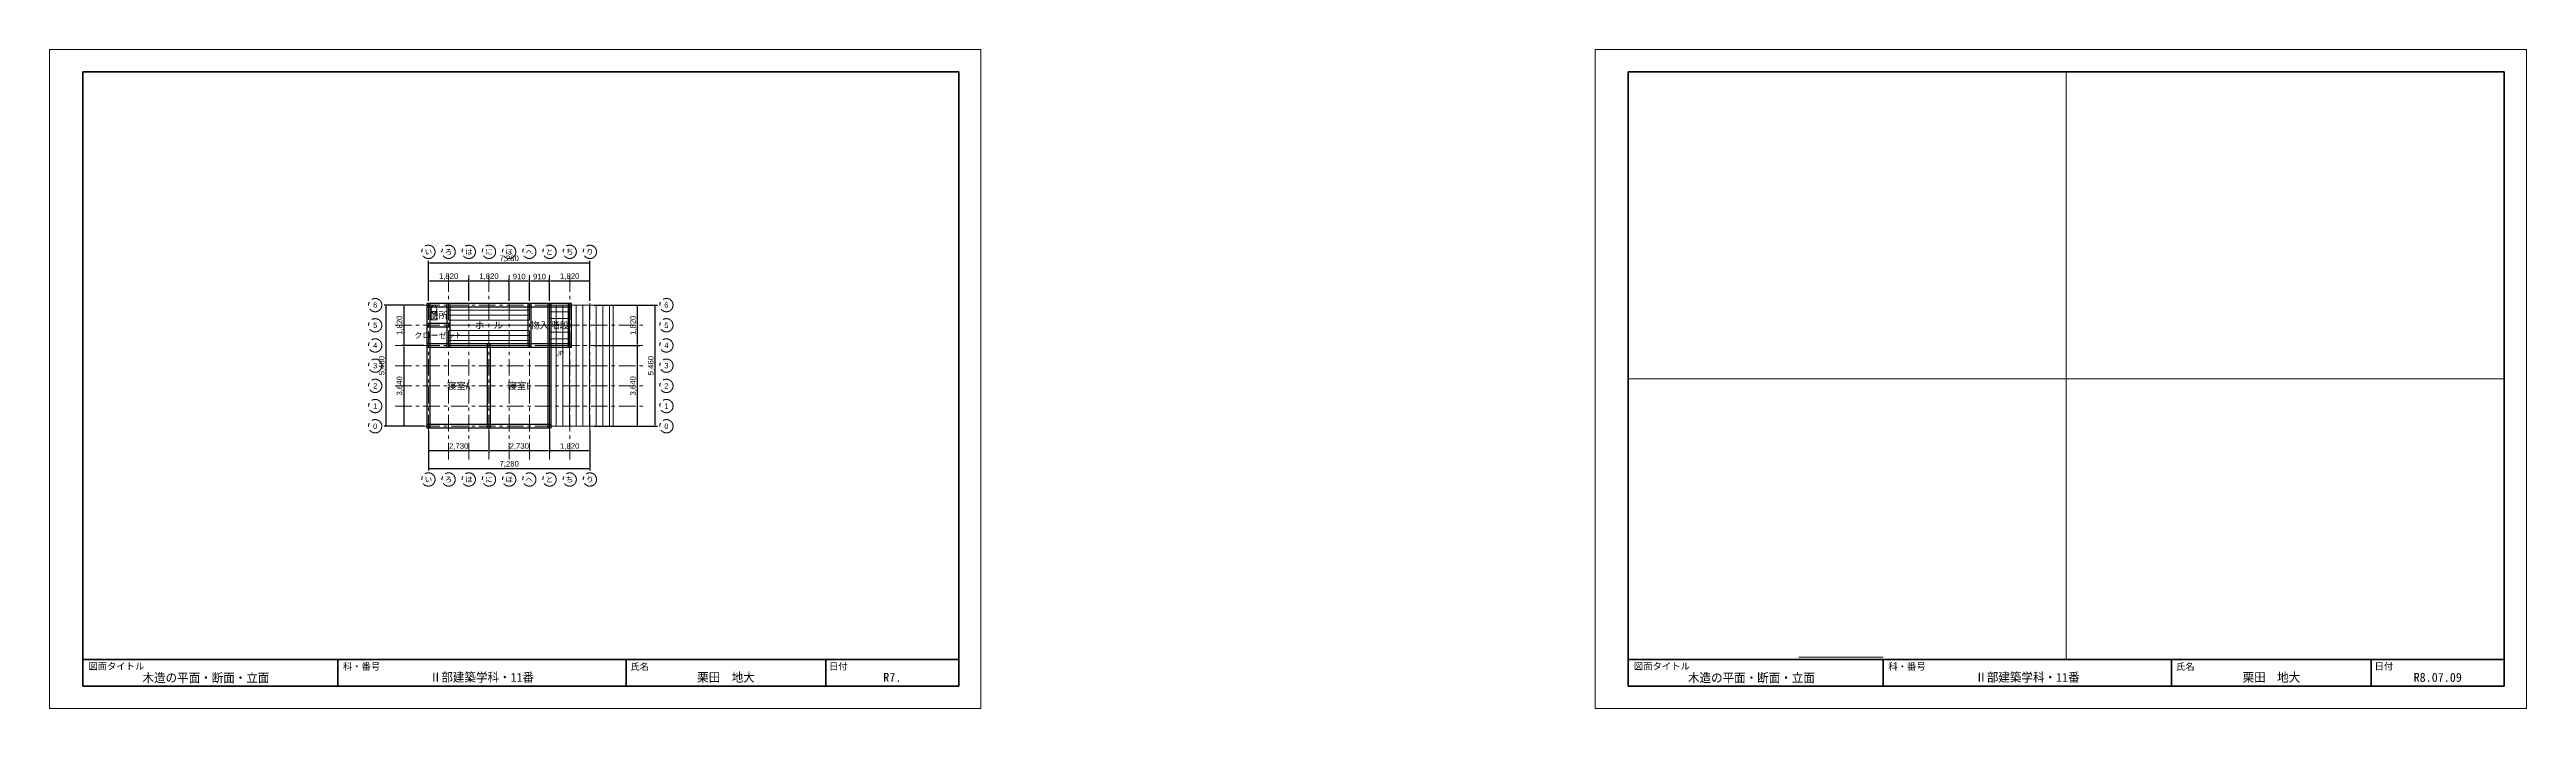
# Model space of a CAD drawing. Header units: millimetres. Extents: x 757 to 112434, y 1500 to 31197.
import ezdxf
from ezdxf.enums import TextEntityAlignment as Align

# ---------------------------------------------------------------- set-up
doc = ezdxf.new("R2010")
doc.units = ezdxf.units.MM
doc.header["$LTSCALE"] = 30
doc.linetypes.add('CENTER1', pattern=[42, 25, -6, 5, -6])
for name, color, linetype, lineweight in [('01通り芯', 1, 'CENTER1', 9), ('02柱・壁(断面線）', 3, 'Continuous', 30), ('05設備機器', 7, 'Continuous', 18), ('06床の目地', 1, 'Continuous', 9), ('08文字', 7, 'Continuous', 18), ('09寸法', 4, 'Continuous', 9), ('10線一般（中線）', 7, 'Continuous', 15), ('14補助線', 4, 'Continuous', 5), ('15極太線', 9, 'Continuous', 50)]:
    doc.layers.add(name, color=color, linetype=linetype, lineweight=lineweight)
doc.styles.add('DIM', font='arial.ttf')
doc.styles.add('JP', font='msgothic.ttc')
doc.dimstyles.new('S100', dxfattribs={"dimtxt": 250, "dimasz": 50, "dimexe": 100, "dimexo": 200, "dimgap": 60, "dimtad": 1, "dimdec": 0, "dimlfac": 100, "dimzin": 12, "dimdsep": 46, "dimtxsty": 'DIM', "dimblk": 'DOT', "dimcen": 2.5, "dimclrd": 4, "dimclrt": 4, "dimazin": 3, "dimtfac": 0.5, "dimtmove": 2, "dimatfit": 3})

# ---------------------------------------------------------------- blocks, each defined once
blk = doc.blocks.new('_Dot')
at = {"color": 0, "const_width": 40}
blk.add_lwpolyline([(0, 0), (0, 0)], dxfattribs=at)

msp = doc.modelspace()

# ---------------------------------------------------------------- linework, layer by layer
at = {"layer": '01通り芯'}
for p, q in [((17840, 12719), (17840, 21179)), ((18750, 12719), (18750, 21179)), ((19660, 12719), (19660, 21179)), ((20570, 12719), (20570, 21179)), ((21480, 12719), (21480, 21179)), ((22390, 12719), (22390, 21179)), ((23300, 12719), (23300, 21179)), ((24210, 12719), (24210, 21179)), ((25120, 12719), (25120, 21179)), ((16340, 19679), (27670, 19679)), ((16340, 18769), (27670, 18769)), ((16340, 17859), (27670, 17859)), ((16340, 16949), (27670, 16949)), ((16340, 16039), (27670, 16039)), ((16340, 15129), (27670, 15129)), ((16340, 14219), (27670, 14219))]:
    msp.add_line(p, q, dxfattribs=at)
for centre in [(17840, 22079), (18750, 22079), (19660, 22079), (20570, 22079), (21480, 22079), (22390, 22079), (23300, 22079), (24210, 22079), (25120, 22079), (15440, 19679), (15440, 18769), (28570, 19679), (28570, 18769), (15440, 17859), (28570, 17859), (15440, 16949), (28570, 16949), (15440, 16039), (28570, 16039), (15440, 15129), (15440, 14219), (28570, 15129), (28570, 14219), (17840, 11819), (18750, 11819), (19660, 11819), (20570, 11819), (21480, 11819), (22390, 11819), (23300, 11819), (24210, 11819), (25120, 11819)]:
    msp.add_circle(centre, 300, dxfattribs=at)
at = {"layer": '02柱・壁(断面線）'}
for points in [[(17765, 18694), (17915, 18694), (17915, 19754), (17765, 19754)], [(17765, 19604), (18825, 19604), (18825, 19754), (17765, 19754)], [(18675, 18694), (18825, 18694), (18825, 19754), (18675, 19754)], [(18675, 17784), (18825, 17784), (18825, 19754), (18675, 19754)], [(18675, 19604), (22465, 19604), (22465, 19754), (18675, 19754)], [(22315, 17784), (22465, 17784), (22465, 19754), (22315, 19754)], [(22315, 17784), (22465, 17784), (22465, 19754), (22315, 19754)], [(22315, 19604), (23375, 19604), (23375, 19754), (22315, 19754)], [(23225, 17784), (23375, 17784), (23375, 19754), (23225, 19754)], [(23225, 17784), (23375, 17784), (23375, 19754), (23225, 19754)], [(23225, 19604), (24285, 19604), (24285, 19754), (23225, 19754)], [(24135, 17784), (24285, 17784), (24285, 19754), (24135, 19754)], [(17765, 17784), (17915, 17784), (17915, 18844), (17765, 18844)], [(17765, 18694), (18825, 18694), (18825, 18844), (17765, 18844)], [(17765, 18694), (18825, 18694), (18825, 18844), (17765, 18844)], [(17765, 14144), (17915, 14144), (17915, 17934), (17765, 17934)], [(17765, 17784), (20645, 17784), (20645, 17934), (17765, 17934)], [(17765, 17784), (18825, 17784), (18825, 17934), (17765, 17934)], [(18675, 17784), (18825, 17784), (18825, 18844), (18675, 18844)], [(18675, 17784), (22465, 17784), (22465, 17934), (18675, 17934)], [(20495, 14144), (20645, 14144), (20645, 17934), (20495, 17934)], [(20495, 14144), (20645, 14144), (20645, 17934), (20495, 17934)], [(20495, 17784), (23375, 17784), (23375, 17934), (20495, 17934)], [(22315, 17784), (23375, 17784), (23375, 17934), (22315, 17934)], [(23225, 14144), (23375, 14144), (23375, 17934), (23225, 17934)], [(23225, 17784), (24285, 17784), (24285, 17934), (23225, 17934)], [(17765, 14144), (20645, 14144), (20645, 14294), (17765, 14294)], [(20495, 14144), (23375, 14144), (23375, 14294), (20495, 14294)]]:
    msp.add_lwpolyline(points, close=True, dxfattribs=at)
at = {"layer": '05設備機器'}
msp.add_lwpolyline([(17960, 19019), (18220, 19019), (18220, 19389), (17960, 19389)], close=True, dxfattribs=at)
msp.add_ellipse((18090, 19489), major_axis=(0, 180), ratio=0.7, dxfattribs=at)
at = {"layer": '06床の目地'}
for p, q in [((23600, 14219), (23600, 19679)), ((23900, 14219), (23900, 19679)), ((24200, 14219), (24200, 19679)), ((24500, 14219), (24500, 19679)), ((24800, 14219), (24800, 19679)), ((25100, 14219), (25100, 19679)), ((25400, 14219), (25400, 19679)), ((25700, 14219), (25700, 19679)), ((26000, 14219), (26000, 19679))]:
    msp.add_line(p, q, dxfattribs=at)
at = {"layer": '08文字', "linetype": 'ByBlock'}
msp.add_line((83422.585, 3814.751), (79627.447, 3814.751), dxfattribs=at)
at = {"layer": '10線一般（中線）'}
for p, q in [((18750, 19451.5), (22390, 19451.5)), ((18750, 19224), (22390, 19224)), ((18750, 18996.5), (22390, 18996.5)), ((23300, 19375.667), (24210, 19375.667)), ((23300, 19072.333), (24210, 19072.333)), ((18750, 18769), (22390, 18769)), ((18750, 18541.5), (22390, 18541.5)), ((18750, 18314), (22390, 18314)), ((18750, 18086.5), (22390, 18086.5)), ((23300, 18769), (24210, 18769)), ((23300, 18465.667), (24210, 18465.667)), ((23300, 18162.333), (24210, 18162.333)), ((18750, 17859), (22390, 17859)), ((23300, 17859), (24210, 17859))]:
    msp.add_line(p, q, dxfattribs=at)
msp.add_lwpolyline([(23300, 14219), (26170, 14219), (26170, 19679), (23300, 19679)], close=True, dxfattribs=at)
at = {"layer": '14補助線', "linetype": 'ByBlock'}
for p, q in [((91686.09, 30197.121), (91686.09, 3699.825)), ((71938.105, 16348.534), (111434.075, 16348.534))]:
    msp.add_line(p, q, dxfattribs=at)
at = {"layer": '14補助線'}
for points in [[(757.142, 1500.049), (42752.857, 1500.049), (42752.857, 31197.019), (757.142, 31197.019)], [(70438.258, 1500.049), (112433.973, 1500.049), (112433.973, 31197.019), (70438.258, 31197.019)]]:
    msp.add_lwpolyline(points, close=True, dxfattribs=at)
at = {"layer": '15極太線'}
for p, q in [((2256.989, 30197.121), (2256.989, 2499.947)), ((41752.959, 30197.121), (2256.989, 30197.121)), ((41752.959, 2499.947), (41752.959, 30197.121)), ((71938.105, 30197.121), (71938.105, 2499.947)), ((111434.075, 30197.121), (71938.105, 30197.121)), ((111434.075, 2499.947), (111434.075, 30197.121)), ((2256.989, 3699.825), (41752.959, 3699.825)), ((13755.815, 3699.825), (13755.815, 2499.947)), ((26754.489, 3699.825), (26754.489, 2499.947)), ((35753.571, 3699.825), (35753.571, 2499.947)), ((71938.105, 3699.825), (111434.075, 3699.825)), ((83436.931, 3699.825), (83436.931, 2499.947)), ((96435.605, 3699.825), (96435.605, 2499.947)), ((105434.687, 3699.825), (105434.687, 2499.947)), ((2256.989, 2499.947), (41752.959, 2499.947)), ((71938.105, 2499.947), (111434.075, 2499.947))]:
    msp.add_line(p, q, dxfattribs=at)

# ---------------------------------------------------------------- texts
at = {"layer": '01通り芯'}
for s, style, p in [('い', 'JP', (17840, 22079)), ('ろ', 'JP', (18750, 22079)), ('は', 'JP', (19660, 22079)), ('に', 'JP', (20570, 22079)), ('ほ', 'JP', (21480, 22079)), ('へ', 'JP', (22390, 22079)), ('と', 'JP', (23300, 22079)), ('ち', 'JP', (24210, 22079)), ('り', 'JP', (25120, 22079)), ('6', 'DIM', (15440, 19679)), ('6', 'DIM', (28570, 19679)), ('4', 'DIM', (15440, 17859)), ('5', 'DIM', (15440, 18769)), ('4', 'DIM', (28570, 17859)), ('5', 'DIM', (28570, 18769)), ('3', 'DIM', (15440, 16949)), ('3', 'DIM', (28570, 16949)), ('2', 'DIM', (15440, 16039)), ('2', 'DIM', (28570, 16039)), ('1', 'DIM', (15440, 15129)), ('1', 'DIM', (28570, 15129)), ('0', 'DIM', (15440, 14219)), ('0', 'DIM', (28570, 14219)), ('い', 'JP', (17840, 11819)), ('ろ', 'JP', (18750, 11819)), ('は', 'JP', (19660, 11819)), ('に', 'JP', (20570, 11819)), ('ほ', 'JP', (21480, 11819)), ('へ', 'JP', (22390, 11819)), ('と', 'JP', (23300, 11819)), ('ち', 'JP', (24210, 11819)), ('り', 'JP', (25120, 11819))]:
    msp.add_text(s, height=240, dxfattribs=dict(at, style=style)).set_placement(p, align=Align.MIDDLE_CENTER)
at = {"layer": '08文字'}
for s, height, style, p in [('便所', 300, 'JP', (18295, 19224)), ('クローゼット', 260, 'JP', (18295, 18314)), ('ホール', 300, 'JP', (20570, 18769)), ('物入', 300, 'JP', (22845, 18769)), ('階段', 300, 'JP', (23755, 18769)), ('UP', 200, 'DIM', (23755, 17509)), ('寝室A', 300, 'JP', (19205, 16039)), ('寝室B', 300, 'JP', (21935, 16039))]:
    msp.add_text(s, height=height, dxfattribs=dict(at, style=style)).set_placement(p, align=Align.MIDDLE_CENTER)
for s, p in [('図面タイトル', (2510.645, 3252.224)), ('科・番号', (13984.186, 3240.898)), ('氏名', (26949.023, 3231.88)), ('日付', (35902.346, 3249.748)), ('図面タイトル', (72191.761, 3252.224)), ('科・番号', (83665.302, 3240.898)), ('氏名', (96630.139, 3231.88)), ('日付', (105583.462, 3249.748))]:
    msp.add_text(s, height=299.9694, dxfattribs=at).set_placement(p)
for s, height, p in [('木造の平面・断面・立面', 399.95919, (7808.577, 3079.243)), ('Ⅱ部建築学科・11番', 399.9592, (20255.152, 3099.886)), ('栗田\u3000地大', 399.9592, (31254.03, 3099.886)), ('R7.', 399.9592, (38753.265, 3099.886)), ('木造の平面・断面・立面', 399.95919, (77489.693, 3079.243)), ('Ⅱ部建築学科・11番', 399.9592, (89936.268, 3099.886)), ('栗田\u3000地大', 399.9592, (100935.146, 3099.886)), ('R8.07.09', 399.9592, (108434.381, 3099.886))]:
    msp.add_text(s, height=height, dxfattribs=at).set_placement(p, align=Align.TOP_CENTER)

# ---------------------------------------------------------------- dimensions: what is measured, and where the dimension line sits
at = {"layer": '09寸法'}
for base, p1, p2, text in [((17840, 21579), (17840, 19679), (25120, 19679), '7,280'), ((17840, 20779), (17840, 19679), (19660, 19679), '1,820'), ((19660, 20779), (19660, 19679), (21480, 19679), '1,820'), ((21480, 20779), (21480, 19679), (22390, 19679), '910'), ((22390, 20779), (22390, 19679), (23300, 19679), '910'), ((23300, 20779), (23300, 19679), (25120, 19679), '1,820'), ((17840, 13119), (17840, 14219), (20570, 14219), '2,730'), ((17840, 12319), (17840, 14219), (25120, 14219), '7,280'), ((20570, 13119), (20570, 14219), (23300, 14219), '2,730'), ((23300, 13119), (23300, 14219), (25120, 14219), '1,820')]:
    msp.add_linear_dim(base=base, p1=p1, p2=p2, text=text, dimstyle='S100', dxfattribs=at).render()
for base, p1, p2, text in [((15940, 14219), (17840, 14219), (17840, 19679), '5,460'), ((16740, 17859), (17840, 17859), (17840, 19679), '1,820'), ((27270, 17859), (25120, 17859), (25120, 19679), '1,820'), ((28070, 14219), (25120, 14219), (25120, 19679), '5,460'), ((16740, 14219), (17840, 14219), (17840, 17859), '3,640'), ((27270, 14219), (25120, 14219), (25120, 17859), '3,640')]:
    msp.add_linear_dim(base=base, p1=p1, p2=p2, angle=90, text=text, dimstyle='S100', dxfattribs=at).render()

doc.saveas('drawing.dxf')
